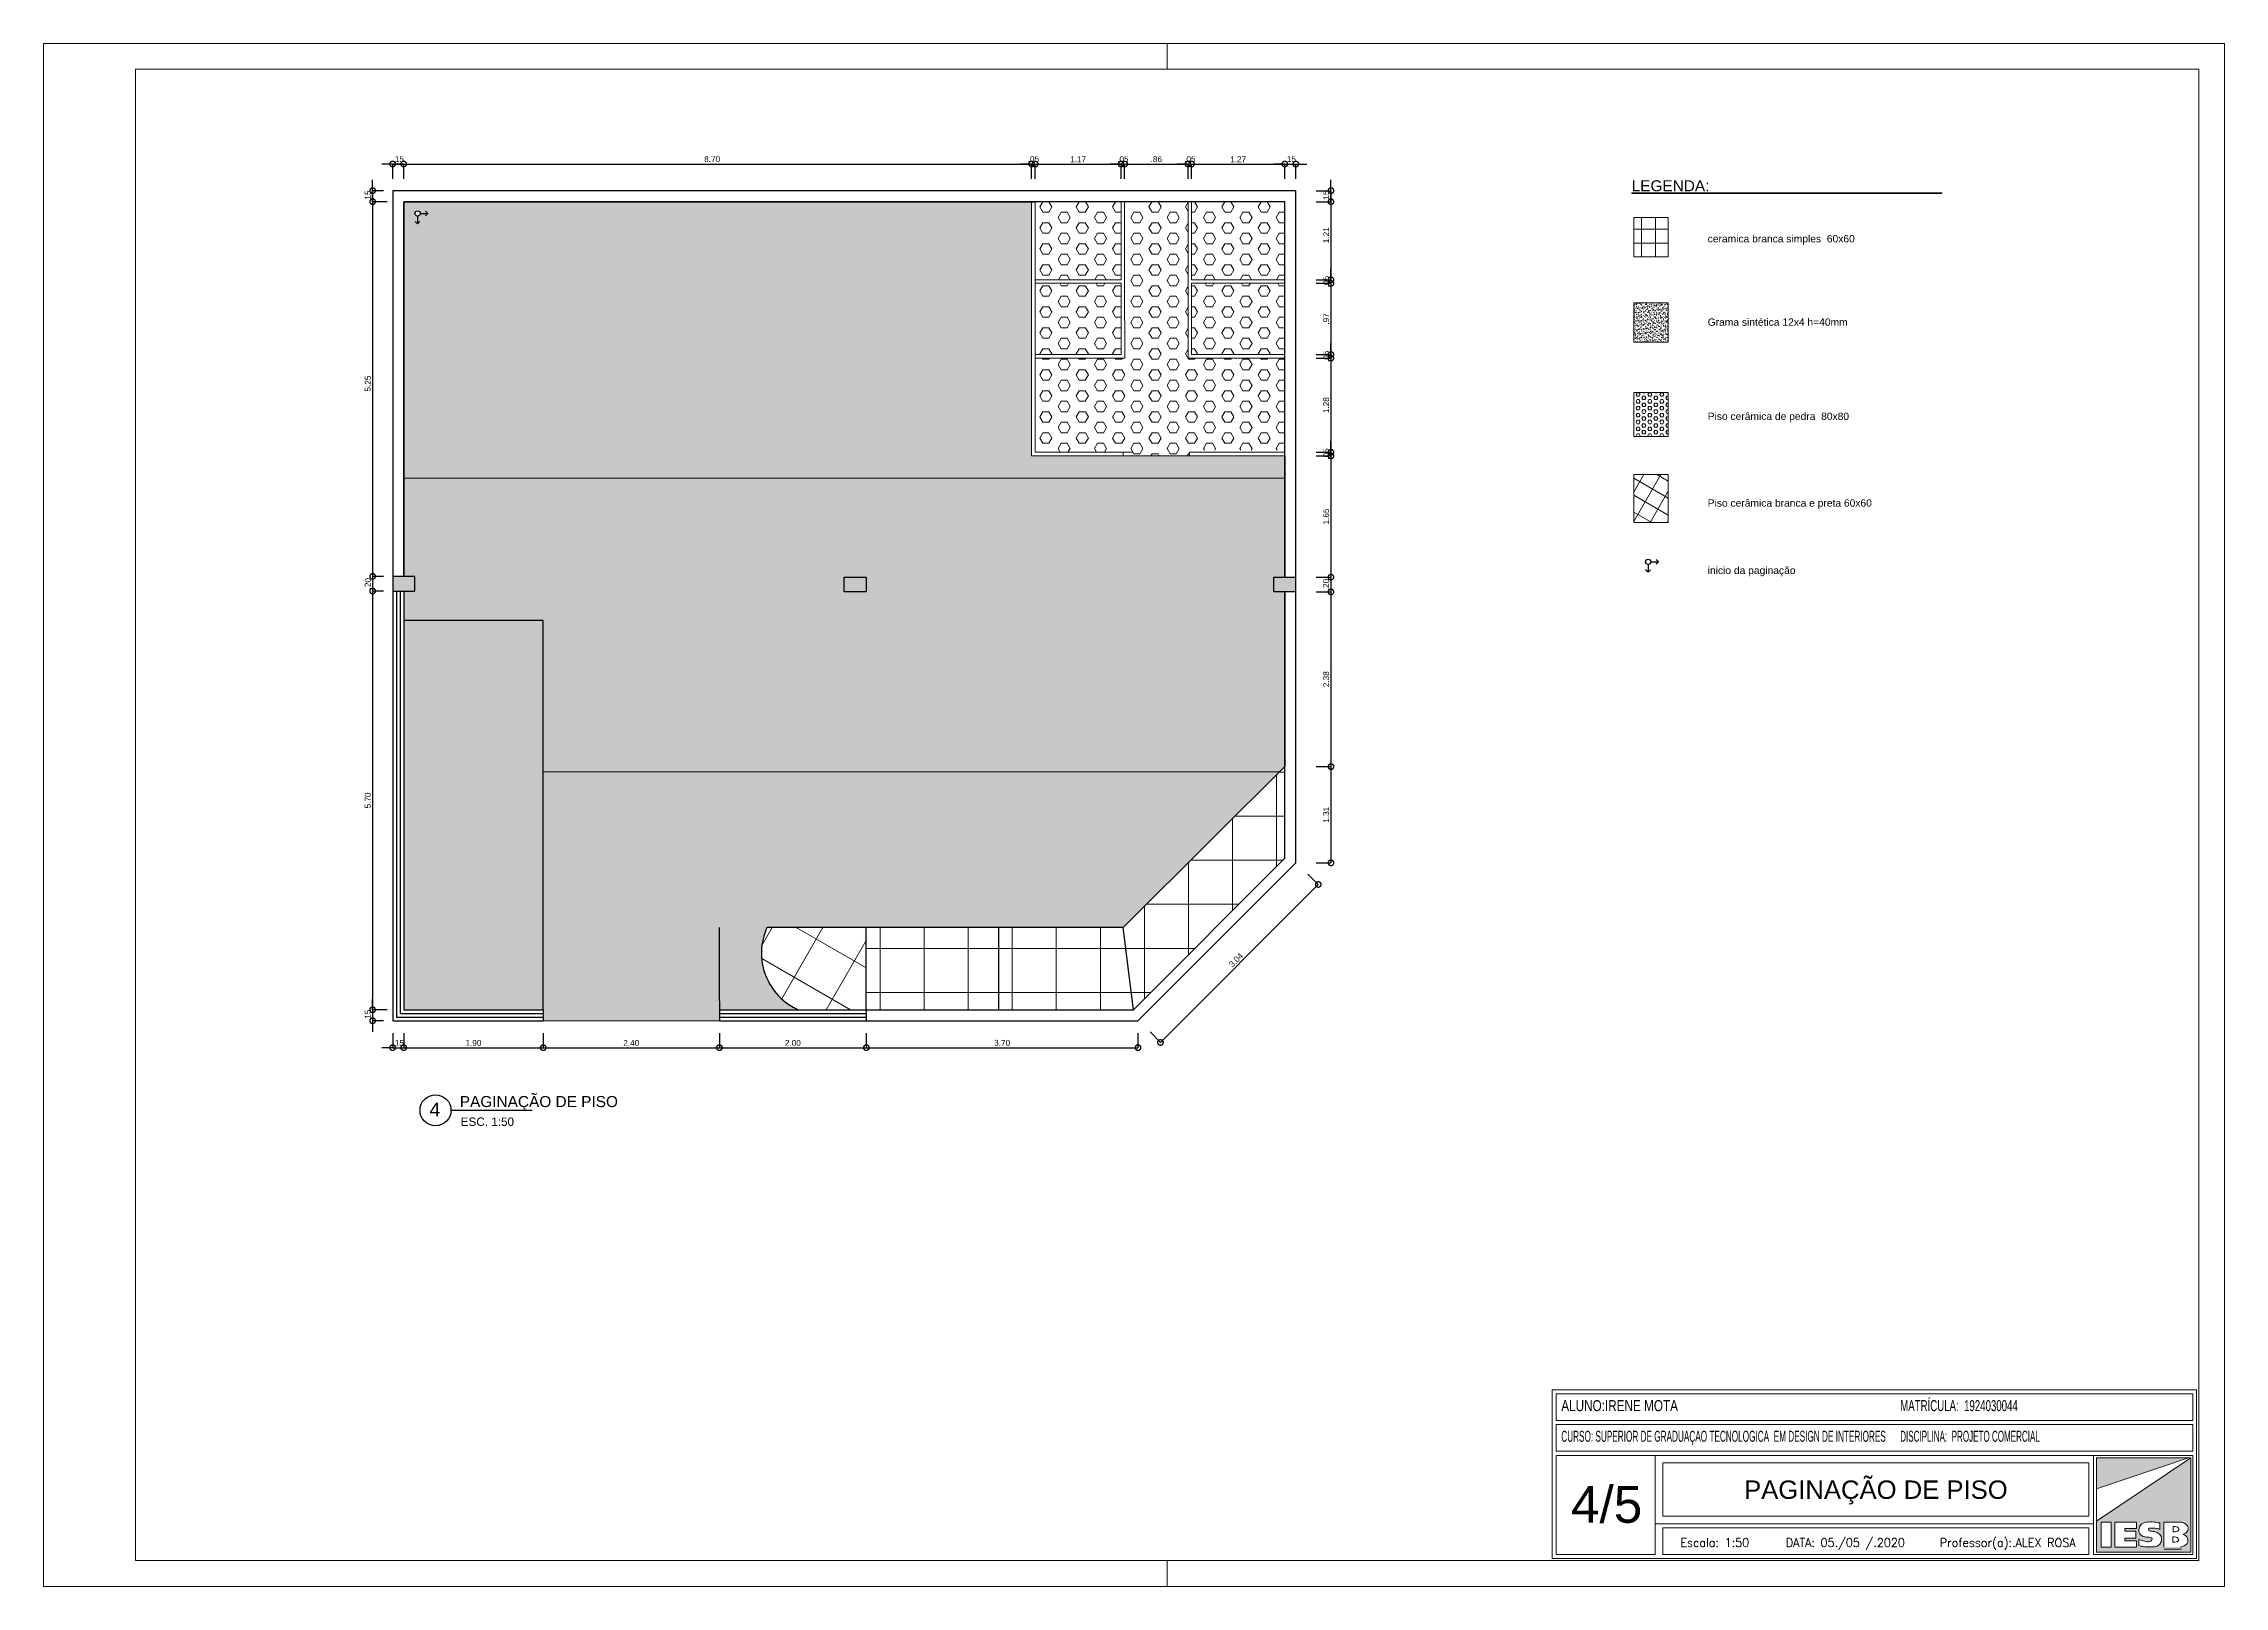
# Model space of a CAD drawing. Header units: millimetres. Extents: x 12559 to 15472, y 18493 to 18672.
# Drawn here: x 12559.31 to 12589.01, y 18517.91 to 18538.91 of the extents above; entities that cross this region are included whole.
import ezdxf
from ezdxf.enums import TextEntityAlignment as Align

# ---------------------------------------------------------------- set-up
doc = ezdxf.new("R2010")
doc.units = ezdxf.units.MM
doc.layers.get('0').update_dxf_attribs({"lineweight": 9})
for name, color, linetype in [('02', 2, 'Continuous'), ('A1', 1, 'Continuous'), ('mdf', 3, 'Continuous'), ('Parede', 5, 'Continuous')]:
    doc.layers.add(name, color=color, linetype=linetype)
doc.layers.add('gesso', color=6, linetype='Continuous', lineweight=5, plot=False)
doc.layers.add('Texto', color=6, linetype='Continuous', lineweight=30)
doc.styles.add('COPLAND', font='arial.ttf', dxfattribs={"height": 0.4})
doc.styles.add('ESC100', font='arial.ttf', dxfattribs={"height": 0.2})
doc.styles.add('ESC50', font='arial.ttf', dxfattribs={"height": 0.1})
doc.styles.add('ESC75', font='arial.ttf', dxfattribs={"height": 0.15})
doc.styles.add('R60-50', font='arial.ttf', dxfattribs={"height": 0.08})
doc.styles.add('R80-50', font='arial.ttf', dxfattribs={"height": 0.1})
doc.styles.add('ROMANS', font='romans')
doc.dimstyles.new('1-50', dxfattribs={"dimtxt": 0.08, "dimasz": 0.15, "dimexe": 0, "dimexo": 0.125, "dimgap": 0.025, "dimtad": 1, "dimzin": 4, "dimdsep": 46, "dimtxsty": 'R60-50', "dimblk": 'DOTSMALL', "dimcen": 0, "dimclrd": 10, "dimclre": 10, "dimclrt": 2, "dimaunit": 1, "dimadec": 0, "dimazin": 1, "dimtfac": 1, "dimtix": 1, "dimtmove": 2, "dimatfit": 3, "dimldrblk": 'DOTSMALL', "dimfxl": 0.2, "dimfxlon": 1, "dimtolj": 1, "dimtzin": 0, "dimarcsym": 0})
pattern_1 = [(0, (-65.90161, -23.00754), (0, 0.1429807942), [0.08255, -0.1651]), (120, (-65.90161, -23.00754), (-0.123825, -0.0714903971), [0.08255, -0.1651]), (60, (-65.81906, -23.00754), (-0.123825, 0.0714903971), [0.08255, -0.1651])]
pattern_2 = [(0, (-65.9016, -23.0075), (0, 4), [])]
pattern_3 = [(37.5, (-65.901607, -23.007543), (-0.001424027853, 0.04355777812), [0, -0.03436112, 0, -0.0384302, 0, -0.03673475]), (7.5, (-65.90161, -23.007543), (0.0400075722, 0.06379743395), [0, -0.01853692, 0, -0.03097022, 0, -0.01186815]), (327.5, (-65.929413, -23.007543), (0.07039832095, 0.000127909436), [0, -0.011303, 0, -0.0406908, 0, -0.0531241]), (317.5, (-65.92941, -23.007543), (0.06795652427, 0.01984070977), [0, -0.0056515, 0, -0.02667508, 0, -0.0305181])]

# ---------------------------------------------------------------- blocks, each defined once
blk = doc.blocks.new('SETa paginaçao')
at = {"layer": 'A1'}
for p, q in [((1907.174, 2491.676), (1907.207, 2491.709)), ((1907.316, 2491.819), (1907.349, 2491.786))]:
    blk.add_line(p, q, dxfattribs=at)
for points in [[(1907.279, 2491.676), (1907.174, 2491.676), (1907.207, 2491.644)], [(1907.316, 2491.712), (1907.316, 2491.819), (1907.284, 2491.786)]]:
    blk.add_lwpolyline(points, dxfattribs=at)
blk.add_circle((1907.315, 2491.676), 0.036, dxfattribs=at)
blk = doc.blocks.new('_DOTSMALL')
at = {"color": 0, "linetype": 'ByBlock', "const_width": 0.5}
blk.add_lwpolyline([(-0.0625, 0, 1), (0.0625, 0, 1)], format="xyb", close=True, dxfattribs=at)
blk = doc.blocks.new('*D34')
at = {"layer": 'Defpoints', "color": 0, "transparency": 16777216}
for p in [(12564.061, 18537.27), (12564.061, 18536.907), (12564.211, 18536.757)]:
    blk.add_point(p, dxfattribs=at)
at = {"layer": 'gesso', "color": 10, "lineweight": -2, "transparency": 16777216}
for p, q in [((12564.061, 18537.27), (12563.911, 18537.27)), ((12564.061, 18537.07), (12564.061, 18537.27)), ((12564.211, 18537.27), (12564.061, 18537.27)), ((12564.211, 18537.07), (12564.211, 18537.27)), ((12564.211, 18537.27), (12564.361, 18537.27))]:
    blk.add_line(p, q, dxfattribs=at)
at = {"layer": 'gesso', "color": 10, "lineweight": -2, "transparency": 16777216, "xscale": 0.15, "yscale": 0.15, "zscale": 0.15}
blk.add_blockref('_DOTSMALL', (12564.061, 18537.27), dxfattribs=at)
at = {"layer": 'gesso', "color": 10, "lineweight": -2, "transparency": 16777216, "xscale": 0.15, "yscale": 0.15, "zscale": 0.15, "rotation": 180}
blk.add_blockref('_DOTSMALL', (12564.211, 18537.27), dxfattribs=at)
at = {"layer": 'gesso', "color": 2, "transparency": 16777216, "insert": (12564.136, 18537.336), "char_height": 0.08, "attachment_point": 5, "style": 'R60-50'}
blk.add_mtext('\\A1;.15', dxfattribs=at)
blk = doc.blocks.new('*D35')
at = {"layer": 'Defpoints', "color": 0, "transparency": 16777216}
for p in [(12572.763, 18537.27), (12564.061, 18536.907), (12572.763, 18536.757)]:
    blk.add_point(p, dxfattribs=at)
at = {"layer": 'gesso', "color": 10, "lineweight": -2, "transparency": 16777216}
for p, q in [((12564.061, 18537.07), (12564.061, 18537.27)), ((12564.061, 18537.27), (12572.763, 18537.27)), ((12572.763, 18537.07), (12572.763, 18537.27))]:
    blk.add_line(p, q, dxfattribs=at)
at = {"layer": 'gesso', "color": 10, "lineweight": -2, "transparency": 16777216, "xscale": 0.15, "yscale": 0.15, "zscale": 0.15, "rotation": 180}
blk.add_blockref('_DOTSMALL', (12564.061, 18537.27), dxfattribs=at)
at = {"layer": 'gesso', "color": 10, "lineweight": -2, "transparency": 16777216, "xscale": 0.15, "yscale": 0.15, "zscale": 0.15}
blk.add_blockref('_DOTSMALL', (12572.763, 18537.27), dxfattribs=at)
at = {"layer": 'gesso', "color": 2, "transparency": 16777216, "insert": (12568.412, 18537.336), "char_height": 0.08, "attachment_point": 5, "style": 'R60-50'}
blk.add_mtext('\\A1;8.70', dxfattribs=at)
blk = doc.blocks.new('*D36')
at = {"layer": 'Defpoints', "color": 0, "transparency": 16777216}
for p in [(12572.811, 18537.27), (12572.763, 18536.757), (12572.811, 18536.757)]:
    blk.add_point(p, dxfattribs=at)
at = {"layer": 'gesso', "color": 10, "lineweight": -2, "transparency": 16777216}
for p, q in [((12572.763, 18537.27), (12572.613, 18537.27)), ((12572.763, 18537.07), (12572.763, 18537.27)), ((12572.763, 18537.27), (12572.811, 18537.27)), ((12572.811, 18537.07), (12572.811, 18537.27)), ((12572.811, 18537.27), (12572.961, 18537.27))]:
    blk.add_line(p, q, dxfattribs=at)
at = {"layer": 'gesso', "color": 10, "lineweight": -2, "transparency": 16777216, "xscale": 0.15, "yscale": 0.15, "zscale": 0.15}
blk.add_blockref('_DOTSMALL', (12572.763, 18537.27), dxfattribs=at)
at = {"layer": 'gesso', "color": 10, "lineweight": -2, "transparency": 16777216, "xscale": 0.15, "yscale": 0.15, "zscale": 0.15, "rotation": 180}
blk.add_blockref('_DOTSMALL', (12572.811, 18537.27), dxfattribs=at)
at = {"layer": 'gesso', "color": 2, "transparency": 16777216, "insert": (12572.787, 18537.336), "char_height": 0.08, "attachment_point": 5, "style": 'R60-50'}
blk.add_mtext('\\A1;.05', dxfattribs=at)
blk = doc.blocks.new('*D37')
at = {"layer": 'Defpoints', "color": 0, "transparency": 16777216}
for p in [(12573.981, 18537.27), (12572.811, 18536.757), (12573.981, 18536.757)]:
    blk.add_point(p, dxfattribs=at)
at = {"layer": 'gesso', "color": 10, "lineweight": -2, "transparency": 16777216}
for p, q in [((12572.811, 18537.07), (12572.811, 18537.27)), ((12572.811, 18537.27), (12573.981, 18537.27)), ((12573.981, 18537.07), (12573.981, 18537.27))]:
    blk.add_line(p, q, dxfattribs=at)
at = {"layer": 'gesso', "color": 10, "lineweight": -2, "transparency": 16777216, "xscale": 0.15, "yscale": 0.15, "zscale": 0.15, "rotation": 180}
blk.add_blockref('_DOTSMALL', (12572.811, 18537.27), dxfattribs=at)
at = {"layer": 'gesso', "color": 10, "lineweight": -2, "transparency": 16777216, "xscale": 0.15, "yscale": 0.15, "zscale": 0.15}
blk.add_blockref('_DOTSMALL', (12573.981, 18537.27), dxfattribs=at)
at = {"layer": 'gesso', "color": 2, "transparency": 16777216, "insert": (12573.396, 18537.335), "char_height": 0.08, "attachment_point": 5, "style": 'R60-50'}
blk.add_mtext('\\A1;1.17', dxfattribs=at)
blk = doc.blocks.new('*D38')
at = {"layer": 'Defpoints', "color": 0, "transparency": 16777216}
for p in [(12574.029, 18537.27), (12573.981, 18536.757), (12574.029, 18536.757)]:
    blk.add_point(p, dxfattribs=at)
at = {"layer": 'gesso', "color": 10, "lineweight": -2, "transparency": 16777216}
for p, q in [((12573.981, 18537.27), (12573.831, 18537.27)), ((12573.981, 18537.07), (12573.981, 18537.27)), ((12573.981, 18537.27), (12574.029, 18537.27)), ((12574.029, 18537.07), (12574.029, 18537.27)), ((12574.029, 18537.27), (12574.179, 18537.27))]:
    blk.add_line(p, q, dxfattribs=at)
at = {"layer": 'gesso', "color": 10, "lineweight": -2, "transparency": 16777216, "xscale": 0.15, "yscale": 0.15, "zscale": 0.15}
blk.add_blockref('_DOTSMALL', (12573.981, 18537.27), dxfattribs=at)
at = {"layer": 'gesso', "color": 10, "lineweight": -2, "transparency": 16777216, "xscale": 0.15, "yscale": 0.15, "zscale": 0.15, "rotation": 180}
blk.add_blockref('_DOTSMALL', (12574.029, 18537.27), dxfattribs=at)
at = {"layer": 'gesso', "color": 2, "transparency": 16777216, "insert": (12574.005, 18537.336), "char_height": 0.08, "attachment_point": 5, "style": 'R60-50'}
blk.add_mtext('\\A1;.05', dxfattribs=at)
blk = doc.blocks.new('*D39')
at = {"layer": 'Defpoints', "color": 0, "transparency": 16777216}
for p in [(12574.893, 18537.27), (12574.029, 18536.757), (12574.893, 18536.757)]:
    blk.add_point(p, dxfattribs=at)
at = {"layer": 'gesso', "color": 10, "lineweight": -2, "transparency": 16777216}
for p, q in [((12574.029, 18537.07), (12574.029, 18537.27)), ((12574.029, 18537.27), (12574.893, 18537.27)), ((12574.893, 18537.07), (12574.893, 18537.27))]:
    blk.add_line(p, q, dxfattribs=at)
at = {"layer": 'gesso', "color": 10, "lineweight": -2, "transparency": 16777216, "xscale": 0.15, "yscale": 0.15, "zscale": 0.15, "rotation": 180}
blk.add_blockref('_DOTSMALL', (12574.029, 18537.27), dxfattribs=at)
at = {"layer": 'gesso', "color": 10, "lineweight": -2, "transparency": 16777216, "xscale": 0.15, "yscale": 0.15, "zscale": 0.15}
blk.add_blockref('_DOTSMALL', (12574.893, 18537.27), dxfattribs=at)
at = {"layer": 'gesso', "color": 2, "transparency": 16777216, "insert": (12574.461, 18537.336), "char_height": 0.08, "attachment_point": 5, "style": 'R60-50'}
blk.add_mtext('\\A1;.86', dxfattribs=at)
blk = doc.blocks.new('*D40')
at = {"layer": 'Defpoints', "color": 0, "transparency": 16777216}
for p in [(12574.941, 18537.27), (12574.893, 18536.757), (12574.941, 18536.757)]:
    blk.add_point(p, dxfattribs=at)
at = {"layer": 'gesso', "color": 10, "lineweight": -2, "transparency": 16777216}
for p, q in [((12574.893, 18537.27), (12574.743, 18537.27)), ((12574.893, 18537.07), (12574.893, 18537.27)), ((12574.893, 18537.27), (12574.941, 18537.27)), ((12574.941, 18537.07), (12574.941, 18537.27)), ((12574.941, 18537.27), (12575.091, 18537.27))]:
    blk.add_line(p, q, dxfattribs=at)
at = {"layer": 'gesso', "color": 10, "lineweight": -2, "transparency": 16777216, "xscale": 0.15, "yscale": 0.15, "zscale": 0.15}
blk.add_blockref('_DOTSMALL', (12574.893, 18537.27), dxfattribs=at)
at = {"layer": 'gesso', "color": 10, "lineweight": -2, "transparency": 16777216, "xscale": 0.15, "yscale": 0.15, "zscale": 0.15, "rotation": 180}
blk.add_blockref('_DOTSMALL', (12574.941, 18537.27), dxfattribs=at)
at = {"layer": 'gesso', "color": 2, "transparency": 16777216, "insert": (12574.917, 18537.336), "char_height": 0.08, "attachment_point": 5, "style": 'R60-50'}
blk.add_mtext('\\A1;.05', dxfattribs=at)
blk = doc.blocks.new('*D41')
at = {"layer": 'Defpoints', "color": 0, "transparency": 16777216}
for p in [(12576.211, 18537.27), (12574.941, 18536.757), (12576.211, 18536.757)]:
    blk.add_point(p, dxfattribs=at)
at = {"layer": 'gesso', "color": 10, "lineweight": -2, "transparency": 16777216}
for p, q in [((12574.941, 18537.07), (12574.941, 18537.27)), ((12574.941, 18537.27), (12576.211, 18537.27)), ((12576.211, 18537.07), (12576.211, 18537.27))]:
    blk.add_line(p, q, dxfattribs=at)
at = {"layer": 'gesso', "color": 10, "lineweight": -2, "transparency": 16777216, "xscale": 0.15, "yscale": 0.15, "zscale": 0.15, "rotation": 180}
blk.add_blockref('_DOTSMALL', (12574.941, 18537.27), dxfattribs=at)
at = {"layer": 'gesso', "color": 10, "lineweight": -2, "transparency": 16777216, "xscale": 0.15, "yscale": 0.15, "zscale": 0.15}
blk.add_blockref('_DOTSMALL', (12576.211, 18537.27), dxfattribs=at)
at = {"layer": 'gesso', "color": 2, "transparency": 16777216, "insert": (12575.576, 18537.335), "char_height": 0.08, "attachment_point": 5, "style": 'R60-50'}
blk.add_mtext('\\A1;1.27', dxfattribs=at)
blk = doc.blocks.new('*D42')
at = {"layer": 'Defpoints', "color": 0, "transparency": 16777216}
for p in [(12576.361, 18537.27), (12576.211, 18536.757), (12576.361, 18536.907)]:
    blk.add_point(p, dxfattribs=at)
at = {"layer": 'gesso', "color": 10, "lineweight": -2, "transparency": 16777216}
for p, q in [((12576.211, 18537.27), (12576.061, 18537.27)), ((12576.211, 18537.07), (12576.211, 18537.27)), ((12576.211, 18537.27), (12576.361, 18537.27)), ((12576.361, 18537.07), (12576.361, 18537.27)), ((12576.361, 18537.27), (12576.511, 18537.27))]:
    blk.add_line(p, q, dxfattribs=at)
at = {"layer": 'gesso', "color": 10, "lineweight": -2, "transparency": 16777216, "xscale": 0.15, "yscale": 0.15, "zscale": 0.15}
blk.add_blockref('_DOTSMALL', (12576.211, 18537.27), dxfattribs=at)
at = {"layer": 'gesso', "color": 10, "lineweight": -2, "transparency": 16777216, "xscale": 0.15, "yscale": 0.15, "zscale": 0.15, "rotation": 180}
blk.add_blockref('_DOTSMALL', (12576.361, 18537.27), dxfattribs=at)
at = {"layer": 'gesso', "color": 2, "transparency": 16777216, "insert": (12576.286, 18537.336), "char_height": 0.08, "attachment_point": 5, "style": 'R60-50'}
blk.add_mtext('\\A1;.15', dxfattribs=at)
blk = doc.blocks.new('*D43')
at = {"layer": 'Defpoints', "color": 0, "transparency": 16777216}
for p in [(12576.211, 18536.757), (12576.361, 18536.907), (12576.839, 18536.907)]:
    blk.add_point(p, dxfattribs=at)
at = {"layer": 'gesso', "color": 10, "lineweight": -2, "transparency": 16777216}
for p, q in [((12576.839, 18536.907), (12576.839, 18537.057)), ((12576.639, 18536.907), (12576.839, 18536.907)), ((12576.639, 18536.757), (12576.839, 18536.757)), ((12576.839, 18536.757), (12576.839, 18536.907)), ((12576.839, 18536.757), (12576.839, 18536.607))]:
    blk.add_line(p, q, dxfattribs=at)
at = {"layer": 'gesso', "color": 10, "lineweight": -2, "transparency": 16777216, "xscale": 0.15, "yscale": 0.15, "zscale": 0.15}
for p, rotation in [((12576.839, 18536.907), 270), ((12576.839, 18536.757), 90)]:
    blk.add_blockref('_DOTSMALL', p, dxfattribs=dict(at, rotation=rotation))
at = {"layer": 'gesso', "color": 2, "transparency": 16777216, "insert": (12576.774, 18536.832), "char_height": 0.08, "attachment_point": 5, "rotation": 90, "style": 'R60-50'}
blk.add_mtext('\\A1;.15', dxfattribs=at)
blk = doc.blocks.new('*D44')
at = {"layer": 'Defpoints', "color": 0, "transparency": 16777216}
for p in [(12576.361, 18536.907), (12576.211, 18535.694), (12576.839, 18535.694)]:
    blk.add_point(p, dxfattribs=at)
at = {"layer": 'gesso', "color": 10, "lineweight": -2, "transparency": 16777216}
for p, q in [((12576.639, 18536.907), (12576.839, 18536.907)), ((12576.839, 18536.907), (12576.839, 18535.694)), ((12576.639, 18535.694), (12576.839, 18535.694))]:
    blk.add_line(p, q, dxfattribs=at)
at = {"layer": 'gesso', "color": 10, "lineweight": -2, "transparency": 16777216, "xscale": 0.15, "yscale": 0.15, "zscale": 0.15}
for p, rotation in [((12576.839, 18536.907), 90), ((12576.839, 18535.694), 270)]:
    blk.add_blockref('_DOTSMALL', p, dxfattribs=dict(at, rotation=rotation))
at = {"layer": 'gesso', "color": 2, "transparency": 16777216, "insert": (12576.774, 18536.3), "char_height": 0.08, "attachment_point": 5, "rotation": 90, "style": 'R60-50'}
blk.add_mtext('\\A1;1.21', dxfattribs=at)
blk = doc.blocks.new('*D45')
at = {"layer": 'Defpoints', "color": 0, "transparency": 16777216}
for p in [(12576.211, 18535.694), (12576.211, 18535.646), (12576.839, 18535.646)]:
    blk.add_point(p, dxfattribs=at)
at = {"layer": 'gesso', "color": 10, "lineweight": -2, "transparency": 16777216}
for p, q in [((12576.839, 18535.694), (12576.839, 18535.844)), ((12576.639, 18535.694), (12576.839, 18535.694)), ((12576.639, 18535.646), (12576.839, 18535.646)), ((12576.839, 18535.694), (12576.839, 18535.646)), ((12576.839, 18535.646), (12576.839, 18535.496))]:
    blk.add_line(p, q, dxfattribs=at)
at = {"layer": 'gesso', "color": 10, "lineweight": -2, "transparency": 16777216, "xscale": 0.15, "yscale": 0.15, "zscale": 0.15}
for p, rotation in [((12576.839, 18535.694), 270), ((12576.839, 18535.646), 90)]:
    blk.add_blockref('_DOTSMALL', p, dxfattribs=dict(at, rotation=rotation))
at = {"layer": 'gesso', "color": 2, "transparency": 16777216, "insert": (12576.774, 18535.67), "char_height": 0.08, "attachment_point": 5, "rotation": 90, "style": 'R60-50'}
blk.add_mtext('\\A1;.05', dxfattribs=at)
blk = doc.blocks.new('*D46')
at = {"layer": 'Defpoints', "color": 0, "transparency": 16777216}
for p in [(12576.211, 18535.646), (12576.211, 18534.676), (12576.839, 18534.676)]:
    blk.add_point(p, dxfattribs=at)
at = {"layer": 'gesso', "color": 10, "lineweight": -2, "transparency": 16777216}
for p, q in [((12576.639, 18535.646), (12576.839, 18535.646)), ((12576.839, 18535.646), (12576.839, 18534.676)), ((12576.639, 18534.676), (12576.839, 18534.676))]:
    blk.add_line(p, q, dxfattribs=at)
at = {"layer": 'gesso', "color": 10, "lineweight": -2, "transparency": 16777216, "xscale": 0.15, "yscale": 0.15, "zscale": 0.15}
for p, rotation in [((12576.839, 18535.646), 90), ((12576.839, 18534.676), 270)]:
    blk.add_blockref('_DOTSMALL', p, dxfattribs=dict(at, rotation=rotation))
at = {"layer": 'gesso', "color": 2, "transparency": 16777216, "insert": (12576.774, 18535.161), "char_height": 0.08, "attachment_point": 5, "rotation": 90, "style": 'R60-50'}
blk.add_mtext('\\A1;.97', dxfattribs=at)
blk = doc.blocks.new('*D47')
at = {"layer": 'Defpoints', "color": 0, "transparency": 16777216}
for p in [(12576.211, 18534.676), (12576.211, 18534.628), (12576.839, 18534.628)]:
    blk.add_point(p, dxfattribs=at)
at = {"layer": 'gesso', "color": 10, "lineweight": -2, "transparency": 16777216}
for p, q in [((12576.639, 18534.676), (12576.839, 18534.676)), ((12576.639, 18534.628), (12576.839, 18534.628)), ((12576.839, 18534.676), (12576.839, 18534.826)), ((12576.839, 18534.676), (12576.839, 18534.628)), ((12576.839, 18534.628), (12576.839, 18534.478))]:
    blk.add_line(p, q, dxfattribs=at)
at = {"layer": 'gesso', "color": 10, "lineweight": -2, "transparency": 16777216, "xscale": 0.15, "yscale": 0.15, "zscale": 0.15}
for p, rotation in [((12576.839, 18534.676), 270), ((12576.839, 18534.628), 90)]:
    blk.add_blockref('_DOTSMALL', p, dxfattribs=dict(at, rotation=rotation))
at = {"layer": 'gesso', "color": 2, "transparency": 16777216, "insert": (12576.774, 18534.652), "char_height": 0.08, "attachment_point": 5, "rotation": 90, "style": 'R60-50'}
blk.add_mtext('\\A1;.05', dxfattribs=at)
blk = doc.blocks.new('*D48')
at = {"layer": 'Defpoints', "color": 0, "transparency": 16777216}
for p in [(12576.211, 18534.628), (12576.211, 18533.346), (12576.839, 18533.346)]:
    blk.add_point(p, dxfattribs=at)
at = {"layer": 'gesso', "color": 10, "lineweight": -2, "transparency": 16777216}
for p, q in [((12576.639, 18534.628), (12576.839, 18534.628)), ((12576.839, 18534.628), (12576.839, 18533.346)), ((12576.639, 18533.346), (12576.839, 18533.346))]:
    blk.add_line(p, q, dxfattribs=at)
at = {"layer": 'gesso', "color": 10, "lineweight": -2, "transparency": 16777216, "xscale": 0.15, "yscale": 0.15, "zscale": 0.15}
for p, rotation in [((12576.839, 18534.628), 90), ((12576.839, 18533.346), 270)]:
    blk.add_blockref('_DOTSMALL', p, dxfattribs=dict(at, rotation=rotation))
at = {"layer": 'gesso', "color": 2, "transparency": 16777216, "insert": (12576.774, 18533.987), "char_height": 0.08, "attachment_point": 5, "rotation": 90, "style": 'R60-50'}
blk.add_mtext('\\A1;1.28', dxfattribs=at)
blk = doc.blocks.new('*D49')
at = {"layer": 'Defpoints', "color": 0, "transparency": 16777216}
for p in [(12576.211, 18533.346), (12576.211, 18533.298), (12576.839, 18533.298)]:
    blk.add_point(p, dxfattribs=at)
at = {"layer": 'gesso', "color": 10, "lineweight": -2, "transparency": 16777216}
for p, q in [((12576.839, 18533.346), (12576.839, 18533.496)), ((12576.639, 18533.346), (12576.839, 18533.346)), ((12576.639, 18533.298), (12576.839, 18533.298)), ((12576.839, 18533.346), (12576.839, 18533.298)), ((12576.839, 18533.298), (12576.839, 18533.148))]:
    blk.add_line(p, q, dxfattribs=at)
at = {"layer": 'gesso', "color": 10, "lineweight": -2, "transparency": 16777216, "xscale": 0.15, "yscale": 0.15, "zscale": 0.15}
for p, rotation in [((12576.839, 18533.346), 270), ((12576.839, 18533.298), 90)]:
    blk.add_blockref('_DOTSMALL', p, dxfattribs=dict(at, rotation=rotation))
at = {"layer": 'gesso', "color": 2, "transparency": 16777216, "insert": (12576.774, 18533.322), "char_height": 0.08, "attachment_point": 5, "rotation": 90, "style": 'R60-50'}
blk.add_mtext('\\A1;.05', dxfattribs=at)
blk = doc.blocks.new('*D50')
at = {"layer": 'Defpoints', "color": 0, "transparency": 16777216}
for p in [(12576.211, 18533.298), (12576.361, 18531.646), (12576.839, 18531.646)]:
    blk.add_point(p, dxfattribs=at)
at = {"layer": 'gesso', "color": 10, "lineweight": -2, "transparency": 16777216}
for p, q in [((12576.639, 18533.298), (12576.839, 18533.298)), ((12576.839, 18533.298), (12576.839, 18531.646)), ((12576.639, 18531.646), (12576.839, 18531.646))]:
    blk.add_line(p, q, dxfattribs=at)
at = {"layer": 'gesso', "color": 10, "lineweight": -2, "transparency": 16777216, "xscale": 0.15, "yscale": 0.15, "zscale": 0.15}
for p, rotation in [((12576.839, 18533.298), 90), ((12576.839, 18531.646), 270)]:
    blk.add_blockref('_DOTSMALL', p, dxfattribs=dict(at, rotation=rotation))
at = {"layer": 'gesso', "color": 2, "transparency": 16777216, "insert": (12576.774, 18532.472), "char_height": 0.08, "attachment_point": 5, "rotation": 90, "style": 'R60-50'}
blk.add_mtext('\\A1;1.65', dxfattribs=at)
blk = doc.blocks.new('*D51')
at = {"layer": 'Defpoints', "color": 0, "transparency": 16777216}
for p in [(12576.361, 18531.646), (12576.361, 18531.446), (12576.839, 18531.446)]:
    blk.add_point(p, dxfattribs=at)
at = {"layer": 'gesso', "color": 10, "lineweight": -2, "transparency": 16777216}
for p, q in [((12576.639, 18531.646), (12576.839, 18531.646)), ((12576.839, 18531.646), (12576.839, 18531.446)), ((12576.639, 18531.446), (12576.839, 18531.446))]:
    blk.add_line(p, q, dxfattribs=at)
at = {"layer": 'gesso', "color": 10, "lineweight": -2, "transparency": 16777216, "xscale": 0.15, "yscale": 0.15, "zscale": 0.15}
for p, rotation in [((12576.839, 18531.646), 90), ((12576.839, 18531.446), 270)]:
    blk.add_blockref('_DOTSMALL', p, dxfattribs=dict(at, rotation=rotation))
at = {"layer": 'gesso', "color": 2, "transparency": 16777216, "insert": (12576.774, 18531.546), "char_height": 0.08, "attachment_point": 5, "rotation": 90, "style": 'R60-50'}
blk.add_mtext('\\A1;.20', dxfattribs=at)
blk = doc.blocks.new('*D52')
at = {"layer": 'Defpoints', "color": 0, "transparency": 16777216}
for p in [(12576.361, 18531.446), (12576.211, 18529.067), (12576.839, 18529.067)]:
    blk.add_point(p, dxfattribs=at)
at = {"layer": 'gesso', "color": 10, "lineweight": -2, "transparency": 16777216}
for p, q in [((12576.639, 18531.446), (12576.839, 18531.446)), ((12576.839, 18531.446), (12576.839, 18529.067)), ((12576.639, 18529.067), (12576.839, 18529.067))]:
    blk.add_line(p, q, dxfattribs=at)
at = {"layer": 'gesso', "color": 10, "lineweight": -2, "transparency": 16777216, "xscale": 0.15, "yscale": 0.15, "zscale": 0.15}
for p, rotation in [((12576.839, 18531.446), 90), ((12576.839, 18529.067), 270)]:
    blk.add_blockref('_DOTSMALL', p, dxfattribs=dict(at, rotation=rotation))
at = {"layer": 'gesso', "color": 2, "transparency": 16777216, "insert": (12576.774, 18530.257), "char_height": 0.08, "attachment_point": 5, "rotation": 90, "style": 'R60-50'}
blk.add_mtext('\\A1;2.38', dxfattribs=at)
blk = doc.blocks.new('*D53')
at = {"layer": 'Defpoints', "color": 0, "transparency": 16777216}
for p in [(12576.211, 18529.067), (12576.361, 18527.757), (12576.839, 18527.757)]:
    blk.add_point(p, dxfattribs=at)
at = {"layer": 'gesso', "color": 10, "lineweight": -2, "transparency": 16777216}
for p, q in [((12576.639, 18529.067), (12576.839, 18529.067)), ((12576.839, 18529.067), (12576.839, 18527.757)), ((12576.639, 18527.757), (12576.839, 18527.757))]:
    blk.add_line(p, q, dxfattribs=at)
at = {"layer": 'gesso', "color": 10, "lineweight": -2, "transparency": 16777216, "xscale": 0.15, "yscale": 0.15, "zscale": 0.15}
for p, rotation in [((12576.839, 18529.067), 90), ((12576.839, 18527.757), 270)]:
    blk.add_blockref('_DOTSMALL', p, dxfattribs=dict(at, rotation=rotation))
at = {"layer": 'gesso', "color": 2, "transparency": 16777216, "insert": (12576.774, 18528.412), "char_height": 0.08, "attachment_point": 5, "rotation": 90, "style": 'R60-50'}
blk.add_mtext('\\A1;1.31', dxfattribs=at)
blk = doc.blocks.new('*D54')
at = {"layer": 'Defpoints', "color": 0, "transparency": 16777216}
for p in [(12576.226, 18527.905), (12576.667, 18527.463), (12574.076, 18525.755)]:
    blk.add_point(p, dxfattribs=at)
at = {"layer": 'gesso', "color": 10, "lineweight": -2, "transparency": 16777216}
for p, q in [((12574.517, 18525.313), (12576.667, 18527.463)), ((12576.526, 18527.605), (12576.667, 18527.463)), ((12574.376, 18525.455), (12574.517, 18525.313))]:
    blk.add_line(p, q, dxfattribs=at)
at = {"layer": 'gesso', "color": 10, "lineweight": -2, "transparency": 16777216, "xscale": 0.15, "yscale": 0.15, "zscale": 0.15}
for p, rotation in [((12576.667, 18527.463), 44.99999999997576), ((12574.517, 18525.313), 224.9999999999758)]:
    blk.add_blockref('_DOTSMALL', p, dxfattribs=dict(at, rotation=rotation))
at = {"layer": 'gesso', "color": 2, "transparency": 16777216, "insert": (12575.546, 18526.435), "char_height": 0.08, "attachment_point": 5, "rotation": 45, "style": 'R60-50'}
blk.add_mtext('\\A1;3.04', dxfattribs=at)
blk = doc.blocks.new('*D55')
at = {"layer": 'Defpoints', "color": 0, "transparency": 16777216}
for p in [(12564.211, 18525.757), (12564.061, 18525.607), (12564.211, 18525.241)]:
    blk.add_point(p, dxfattribs=at)
at = {"layer": 'gesso', "color": 10, "lineweight": -2, "transparency": 16777216}
for p, q in [((12564.061, 18525.441), (12564.061, 18525.241)), ((12564.211, 18525.441), (12564.211, 18525.241)), ((12564.061, 18525.241), (12563.911, 18525.241)), ((12564.061, 18525.241), (12564.211, 18525.241)), ((12564.211, 18525.241), (12564.361, 18525.241))]:
    blk.add_line(p, q, dxfattribs=at)
at = {"layer": 'gesso', "color": 10, "lineweight": -2, "transparency": 16777216, "xscale": 0.15, "yscale": 0.15, "zscale": 0.15}
blk.add_blockref('_DOTSMALL', (12564.061, 18525.241), dxfattribs=at)
at = {"layer": 'gesso', "color": 10, "lineweight": -2, "transparency": 16777216, "xscale": 0.15, "yscale": 0.15, "zscale": 0.15, "rotation": 180}
blk.add_blockref('_DOTSMALL', (12564.211, 18525.241), dxfattribs=at)
at = {"layer": 'gesso', "color": 2, "transparency": 16777216, "insert": (12564.136, 18525.306), "char_height": 0.08, "attachment_point": 5, "style": 'R60-50'}
blk.add_mtext('\\A1;.15', dxfattribs=at)
blk = doc.blocks.new('*D56')
at = {"layer": 'Defpoints', "color": 0, "transparency": 16777216}
for p in [(12564.211, 18525.757), (12566.111, 18525.607), (12566.111, 18525.241)]:
    blk.add_point(p, dxfattribs=at)
at = {"layer": 'gesso', "color": 10, "lineweight": -2, "transparency": 16777216}
for p, q in [((12564.211, 18525.441), (12564.211, 18525.241)), ((12566.111, 18525.441), (12566.111, 18525.241)), ((12564.211, 18525.241), (12566.111, 18525.241))]:
    blk.add_line(p, q, dxfattribs=at)
at = {"layer": 'gesso', "color": 10, "lineweight": -2, "transparency": 16777216, "xscale": 0.15, "yscale": 0.15, "zscale": 0.15, "rotation": 180}
blk.add_blockref('_DOTSMALL', (12564.211, 18525.241), dxfattribs=at)
at = {"layer": 'gesso', "color": 10, "lineweight": -2, "transparency": 16777216, "xscale": 0.15, "yscale": 0.15, "zscale": 0.15}
blk.add_blockref('_DOTSMALL', (12566.111, 18525.241), dxfattribs=at)
at = {"layer": 'gesso', "color": 2, "transparency": 16777216, "insert": (12565.161, 18525.306), "char_height": 0.08, "attachment_point": 5, "style": 'R60-50'}
blk.add_mtext('\\A1;1.90', dxfattribs=at)
blk = doc.blocks.new('*D57')
at = {"layer": 'Defpoints', "color": 0, "transparency": 16777216}
for p in [(12566.111, 18525.607), (12568.511, 18525.607), (12568.511, 18525.241)]:
    blk.add_point(p, dxfattribs=at)
at = {"layer": 'gesso', "color": 10, "lineweight": -2, "transparency": 16777216}
for p, q in [((12566.111, 18525.441), (12566.111, 18525.241)), ((12568.511, 18525.441), (12568.511, 18525.241)), ((12566.111, 18525.241), (12568.511, 18525.241))]:
    blk.add_line(p, q, dxfattribs=at)
at = {"layer": 'gesso', "color": 10, "lineweight": -2, "transparency": 16777216, "xscale": 0.15, "yscale": 0.15, "zscale": 0.15, "rotation": 180}
blk.add_blockref('_DOTSMALL', (12566.111, 18525.241), dxfattribs=at)
at = {"layer": 'gesso', "color": 10, "lineweight": -2, "transparency": 16777216, "xscale": 0.15, "yscale": 0.15, "zscale": 0.15}
blk.add_blockref('_DOTSMALL', (12568.511, 18525.241), dxfattribs=at)
at = {"layer": 'gesso', "color": 2, "transparency": 16777216, "insert": (12567.311, 18525.306), "char_height": 0.08, "attachment_point": 5, "style": 'R60-50'}
blk.add_mtext('\\A1;2.40', dxfattribs=at)
blk = doc.blocks.new('*D58')
at = {"layer": 'Defpoints', "color": 0, "transparency": 16777216}
for p in [(12568.511, 18525.607), (12570.511, 18525.607), (12570.511, 18525.241)]:
    blk.add_point(p, dxfattribs=at)
at = {"layer": 'gesso', "color": 10, "lineweight": -2, "transparency": 16777216}
for p, q in [((12568.511, 18525.441), (12568.511, 18525.241)), ((12570.511, 18525.441), (12570.511, 18525.241)), ((12568.511, 18525.241), (12570.511, 18525.241))]:
    blk.add_line(p, q, dxfattribs=at)
at = {"layer": 'gesso', "color": 10, "lineweight": -2, "transparency": 16777216, "xscale": 0.15, "yscale": 0.15, "zscale": 0.15, "rotation": 180}
blk.add_blockref('_DOTSMALL', (12568.511, 18525.241), dxfattribs=at)
at = {"layer": 'gesso', "color": 10, "lineweight": -2, "transparency": 16777216, "xscale": 0.15, "yscale": 0.15, "zscale": 0.15}
blk.add_blockref('_DOTSMALL', (12570.511, 18525.241), dxfattribs=at)
at = {"layer": 'gesso', "color": 2, "transparency": 16777216, "insert": (12569.511, 18525.306), "char_height": 0.08, "attachment_point": 5, "style": 'R60-50'}
blk.add_mtext('\\A1;2.00', dxfattribs=at)
blk = doc.blocks.new('*D59')
at = {"layer": 'Defpoints', "color": 0, "transparency": 16777216}
for p in [(12570.511, 18525.607), (12574.211, 18525.607), (12574.211, 18525.241)]:
    blk.add_point(p, dxfattribs=at)
at = {"layer": 'gesso', "color": 10, "lineweight": -2, "transparency": 16777216}
for p, q in [((12570.511, 18525.441), (12570.511, 18525.241)), ((12574.211, 18525.441), (12574.211, 18525.241)), ((12570.511, 18525.241), (12574.211, 18525.241))]:
    blk.add_line(p, q, dxfattribs=at)
at = {"layer": 'gesso', "color": 10, "lineweight": -2, "transparency": 16777216, "xscale": 0.15, "yscale": 0.15, "zscale": 0.15, "rotation": 180}
blk.add_blockref('_DOTSMALL', (12570.511, 18525.241), dxfattribs=at)
at = {"layer": 'gesso', "color": 10, "lineweight": -2, "transparency": 16777216, "xscale": 0.15, "yscale": 0.15, "zscale": 0.15}
blk.add_blockref('_DOTSMALL', (12574.211, 18525.241), dxfattribs=at)
at = {"layer": 'gesso', "color": 2, "transparency": 16777216, "insert": (12572.361, 18525.307), "char_height": 0.08, "attachment_point": 5, "style": 'R60-50'}
blk.add_mtext('\\A1;3.70', dxfattribs=at)
blk = doc.blocks.new('*D60')
at = {"layer": 'Defpoints', "color": 0, "transparency": 16777216}
for p in [(12563.788, 18536.907), (12564.061, 18536.907), (12564.211, 18536.757)]:
    blk.add_point(p, dxfattribs=at)
at = {"layer": 'gesso', "color": 10, "lineweight": -2, "transparency": 16777216}
for p, q in [((12563.788, 18536.907), (12563.788, 18537.057)), ((12563.936, 18536.907), (12563.788, 18536.907)), ((12563.788, 18536.757), (12563.788, 18536.907)), ((12563.988, 18536.757), (12563.788, 18536.757)), ((12563.788, 18536.757), (12563.788, 18536.607))]:
    blk.add_line(p, q, dxfattribs=at)
at = {"layer": 'gesso', "color": 10, "lineweight": -2, "transparency": 16777216, "xscale": 0.15, "yscale": 0.15, "zscale": 0.15}
for p, rotation in [((12563.788, 18536.907), 270), ((12563.788, 18536.757), 90)]:
    blk.add_blockref('_DOTSMALL', p, dxfattribs=dict(at, rotation=rotation))
at = {"layer": 'gesso', "color": 2, "transparency": 16777216, "insert": (12563.722, 18536.832), "char_height": 0.08, "attachment_point": 5, "rotation": 90, "style": 'R60-50'}
blk.add_mtext('\\A1;.15', dxfattribs=at)
blk = doc.blocks.new('*D61')
at = {"layer": 'Defpoints', "color": 0, "transparency": 16777216}
for p in [(12564.061, 18536.907), (12563.788, 18531.657), (12564.061, 18531.657)]:
    blk.add_point(p, dxfattribs=at)
at = {"layer": 'gesso', "color": 10, "lineweight": -2, "transparency": 16777216}
for p, q in [((12563.936, 18536.907), (12563.788, 18536.907)), ((12563.788, 18536.907), (12563.788, 18531.657)), ((12563.936, 18531.657), (12563.788, 18531.657))]:
    blk.add_line(p, q, dxfattribs=at)
at = {"layer": 'gesso', "color": 10, "lineweight": -2, "transparency": 16777216, "xscale": 0.15, "yscale": 0.15, "zscale": 0.15}
for p, rotation in [((12563.788, 18536.907), 90), ((12563.788, 18531.657), 270)]:
    blk.add_blockref('_DOTSMALL', p, dxfattribs=dict(at, rotation=rotation))
at = {"layer": 'gesso', "color": 2, "transparency": 16777216, "insert": (12563.722, 18534.282), "char_height": 0.08, "attachment_point": 5, "rotation": 90, "style": 'R60-50'}
blk.add_mtext('\\A1;5.25', dxfattribs=at)
blk = doc.blocks.new('*D62')
at = {"layer": 'Defpoints', "color": 0, "transparency": 16777216}
for p in [(12564.061, 18531.657), (12563.788, 18531.457), (12564.061, 18531.457)]:
    blk.add_point(p, dxfattribs=at)
at = {"layer": 'gesso', "color": 10, "lineweight": -2, "transparency": 16777216}
for p, q in [((12563.936, 18531.657), (12563.788, 18531.657)), ((12563.788, 18531.657), (12563.788, 18531.457)), ((12563.936, 18531.457), (12563.788, 18531.457))]:
    blk.add_line(p, q, dxfattribs=at)
at = {"layer": 'gesso', "color": 10, "lineweight": -2, "transparency": 16777216, "xscale": 0.15, "yscale": 0.15, "zscale": 0.15}
for p, rotation in [((12563.788, 18531.657), 90), ((12563.788, 18531.457), 270)]:
    blk.add_blockref('_DOTSMALL', p, dxfattribs=dict(at, rotation=rotation))
at = {"layer": 'gesso', "color": 2, "transparency": 16777216, "insert": (12563.722, 18531.557), "char_height": 0.08, "attachment_point": 5, "rotation": 90, "style": 'R60-50'}
blk.add_mtext('\\A1;.20', dxfattribs=at)
blk = doc.blocks.new('*D63')
at = {"layer": 'Defpoints', "color": 0, "transparency": 16777216}
for p in [(12564.061, 18531.457), (12563.788, 18525.757), (12564.211, 18525.757)]:
    blk.add_point(p, dxfattribs=at)
at = {"layer": 'gesso', "color": 10, "lineweight": -2, "transparency": 16777216}
for p, q in [((12563.936, 18531.457), (12563.788, 18531.457)), ((12563.788, 18531.457), (12563.788, 18525.757)), ((12563.988, 18525.757), (12563.788, 18525.757))]:
    blk.add_line(p, q, dxfattribs=at)
at = {"layer": 'gesso', "color": 10, "lineweight": -2, "transparency": 16777216, "xscale": 0.15, "yscale": 0.15, "zscale": 0.15}
for p, rotation in [((12563.788, 18531.457), 90), ((12563.788, 18525.757), 270)]:
    blk.add_blockref('_DOTSMALL', p, dxfattribs=dict(at, rotation=rotation))
at = {"layer": 'gesso', "color": 2, "transparency": 16777216, "insert": (12563.722, 18528.607), "char_height": 0.08, "attachment_point": 5, "rotation": 90, "style": 'R60-50'}
blk.add_mtext('\\A1;5.70', dxfattribs=at)
blk = doc.blocks.new('*D64')
at = {"layer": 'Defpoints', "color": 0, "transparency": 16777216}
for p in [(12564.211, 18525.757), (12563.788, 18525.607), (12564.061, 18525.607)]:
    blk.add_point(p, dxfattribs=at)
at = {"layer": 'gesso', "color": 10, "lineweight": -2, "transparency": 16777216}
for p, q in [((12563.788, 18525.757), (12563.788, 18525.907)), ((12563.988, 18525.757), (12563.788, 18525.757)), ((12563.788, 18525.757), (12563.788, 18525.607)), ((12563.936, 18525.607), (12563.788, 18525.607)), ((12563.788, 18525.607), (12563.788, 18525.457))]:
    blk.add_line(p, q, dxfattribs=at)
at = {"layer": 'gesso', "color": 10, "lineweight": -2, "transparency": 16777216, "xscale": 0.15, "yscale": 0.15, "zscale": 0.15}
for p, rotation in [((12563.788, 18525.757), 270), ((12563.788, 18525.607), 90)]:
    blk.add_blockref('_DOTSMALL', p, dxfattribs=dict(at, rotation=rotation))
at = {"layer": 'gesso', "color": 2, "transparency": 16777216, "insert": (12563.722, 18525.682), "char_height": 0.08, "attachment_point": 5, "rotation": 90, "style": 'R60-50'}
blk.add_mtext('\\A1;.15', dxfattribs=at)

msp = doc.modelspace()

# ---------------------------------------------------------------- hatches: boundary and pattern name
h = msp.add_hatch(color=10)
h.dxf.hatch_style = 1
h.paths.add_polyline_path([(12585.161, 18536.878), (12580.938, 18536.878), (12580.938, 18536.869), (12585.161, 18536.869)])
h = msp.add_hatch()
h.set_pattern_fill('AR-CONC', color=256, scale=0.00088)
h.set_pattern_definition([(50, (1.63265, -22.24631), (0.1603225087, -0.0140263953), [0.016764, -0.184404]), (355, (1.63265, -22.24631), (-0.0310142109, 0.1681300238), [0.0134112, -0.1475237141]), (100.4514447, (1.64601, -22.24748), (0.1293082974, 0.1541036217), [0.0142472077, -0.1567194152]), (46.1842, (1.63265, -22.2016), (0.238549556, -0.0369972486), [0.025146, -0.276606]), (96.6355576, (1.65253, -22.2047), (0.208915638, 0.2177349896), [0.0213708204, -0.2350793352]), (351.1841512, (1.63265, -22.2016), (0.208915638, 0.2177349896), [0.020116771, -0.221284564]), (21, (1.655, -22.21278), (0.1334206643, -0.0899933744), [0.016764, -0.184404]), (326, (1.655, -22.21278), (0.054385785, 0.1620854102), [0.0134112, -0.1475232]), (71.451445, (1.66612, -22.22028), (0.187806449, 0.0720920366), [0.0142472077, -0.1567191451]), (37.5, (1.63265, -22.24631), (0.00271797086, 0.07440843421), [0, -0.14573504, 0, -0.1497584, 0, -0.148082]), (7.5, (1.63265, -22.24631), (0.058801303, 0.08815890584), [0, -0.08538464, 0, -0.14238224, 0, -0.0564388]), (327.5, (1.58281, -22.24631), (0.11931972375, -0.00504129471), [0, -0.05588, 0, -0.1743456, 0, -0.2313432]), (317.5, (1.56046, -22.24631), (0.1303536796, 0.0223753121), [0, -0.072644, 0, -0.11578336, 0, -0.1642872])])
h.paths.add_polyline_path([(12564.361, 18531.657), (12564.061, 18531.657), (12564.061, 18531.457), (12564.361, 18531.457)])
h.paths.add_polyline_path([(12570.511, 18531.646), (12570.211, 18531.646), (12570.211, 18531.446), (12570.511, 18531.446)])
h.paths.add_polyline_path([(12576.361, 18531.646), (12576.061, 18531.646), (12576.061, 18531.446), (12576.361, 18531.446)])
h = msp.add_hatch(color=12)
h.dxf.hatch_style = 1
h.paths.add_polyline_path([(12587.266, 18518.795), (12587.266, 18518.374), (12588.55, 18518.374), (12588.55, 18519.658)])
edge = h.paths.add_edge_path(flags=16)
edge.add_spline(control_points=[(12587.843, 18518.547), (12587.862, 18518.54), (12587.895, 18518.529), (12587.948, 18518.519), (12588, 18518.508), (12588.034, 18518.563), (12587.986, 18518.58), (12587.942, 18518.578), (12587.885, 18518.588), (12587.844, 18518.634), (12587.841, 18518.692), (12587.864, 18518.761), (12587.953, 18518.786), (12588.04, 18518.787), (12588.1, 18518.776), (12588.126, 18518.772)], knot_values=[0, 0, 0, 0, 0.128764, 0.214487, 0.349725, 0.4301, 0.49844, 0.600614, 0.730587, 0.843002, 0.960452, 1.086726, 1.266383, 1.481996, 1.648373, 1.648373, 1.648373, 1.648373], degree=3, periodic=0)
edge.add_line((12588.126, 18518.772), (12588.126, 18518.685))
edge.add_spline(control_points=[(12588.126, 18518.685), (12588.106, 18518.692), (12588.066, 18518.704), (12588.019, 18518.704), (12587.97, 18518.699), (12587.976, 18518.657), (12588.027, 18518.66), (12588.077, 18518.652), (12588.132, 18518.616), (12588.159, 18518.556), (12588.142, 18518.493), (12588.086, 18518.447), (12587.998, 18518.447), (12587.914, 18518.442), (12587.861, 18518.46), (12587.843, 18518.466)], knot_values=[0, 0, 0, 0, 0.129973, 0.255735, 0.325817, 0.374123, 0.454729, 0.591551, 0.711993, 0.848871, 0.976038, 1.101413, 1.273716, 1.513362, 1.62892, 1.62892, 1.62892, 1.62892], degree=3, periodic=0)
edge.add_line((12587.843, 18518.466), (12587.843, 18518.547))
edge = h.paths.add_edge_path(flags=16)
edge.add_line((12588.182, 18518.784), (12588.424, 18518.784))
edge.add_spline(control_points=[(12588.424, 18518.784), (12588.442, 18518.777), (12588.472, 18518.765), (12588.507, 18518.732), (12588.52, 18518.69), (12588.502, 18518.655), (12588.478, 18518.627), (12588.454, 18518.623), (12588.441, 18518.621)], knot_values=[0, 0, 0, 0, 0.119715, 0.203123, 0.295825, 0.373962, 0.442864, 0.519979, 0.519979, 0.519979, 0.519979], degree=3, periodic=0)
edge.add_spline(control_points=[(12588.441, 18518.621), (12588.45, 18518.616), (12588.472, 18518.604), (12588.505, 18518.577), (12588.513, 18518.533), (12588.505, 18518.492), (12588.475, 18518.468), (12588.441, 18518.453), (12588.418, 18518.447), (12588.406, 18518.444)], knot_values=[0, 0, 0, 0, 0.063162, 0.163056, 0.25089, 0.332534, 0.412289, 0.483996, 0.563458, 0.563458, 0.563458, 0.563458], degree=3, periodic=0)
edge.add_line((12588.406, 18518.444), (12588.182, 18518.444))
edge.add_line((12588.182, 18518.444), (12588.182, 18518.784))
h.paths.add_polyline_path([(12587.809, 18518.784), (12587.809, 18518.697), (12587.651, 18518.697), (12587.651, 18518.662), (12587.8, 18518.662), (12587.8, 18518.567), (12587.651, 18518.567), (12587.651, 18518.53), (12587.809, 18518.53), (12587.809, 18518.444), (12587.517, 18518.444), (12587.517, 18518.784)], flags=16)
edge = h.paths.add_edge_path(flags=0)
edge.add_spline(control_points=[(12588.304, 18518.582), (12588.318, 18518.582), (12588.344, 18518.58), (12588.378, 18518.569), (12588.39, 18518.539), (12588.366, 18518.517), (12588.336, 18518.51), (12588.314, 18518.511), (12588.304, 18518.512)], knot_values=[0, 0, 0, 0, 0.092846, 0.167368, 0.207926, 0.268013, 0.340199, 0.404281, 0.404281, 0.404281, 0.404281], degree=3, periodic=0)
edge.add_line((12588.304, 18518.512), (12588.304, 18518.582))
h.paths.add_polyline_path([(12587.463, 18518.784), (12587.463, 18518.444), (12587.328, 18518.444), (12587.328, 18518.784)], flags=16)
h.paths.add_polyline_path([(12588.516, 18519.658), (12587.266, 18519.658), (12587.266, 18519.238)], flags=17)
at = {"layer": 'gesso'}
h = msp.add_hatch(dxfattribs=at)
h.set_pattern_fill('_USER', color=256, scale=4, pattern_type=0)
h.set_pattern_definition(pattern_2)
h.paths.add_polyline_path([(12572.763, 18536.757), (12564.211, 18536.757), (12564.211, 18531.657), (12564.361, 18531.657), (12564.361, 18531.457), (12564.211, 18531.457), (12564.211, 18531.057), (12566.111, 18531.057), (12566.111, 18525.757), (12566.111, 18525.607), (12568.511, 18525.607), (12568.511, 18525.757), (12568.511, 18525.878), (12568.511, 18526.878), (12570.511, 18526.878), (12570.511, 18527.378), (12573.841, 18527.378), (12574.011, 18526.878), (12575.227, 18528.091), (12576.211, 18529.067), (12576.211, 18531.446), (12576.061, 18531.446), (12576.061, 18531.646), (12576.211, 18531.646), (12576.211, 18533.298), (12574.011, 18533.298), (12572.763, 18533.298)])
h.paths.add_polyline_path([(12570.511, 18531.646), (12570.511, 18531.446), (12570.211, 18531.446), (12570.211, 18531.646)], flags=16)
h = msp.add_hatch(dxfattribs=at)
h.set_pattern_fill('_USER', color=256, scale=4, pattern_type=0)
h.set_pattern_definition(pattern_2)
h.paths.add_polyline_path([(12576.211, 18533.298), (12574.011, 18533.298), (12572.763, 18533.298), (12572.763, 18536.757), (12564.211, 18536.757), (12564.211, 18531.657), (12564.361, 18531.657), (12564.361, 18531.457), (12564.211, 18531.457), (12564.211, 18531.057), (12566.111, 18531.057), (12566.111, 18525.757), (12566.111, 18525.607), (12568.511, 18525.607), (12568.511, 18525.757), (12569.59, 18525.757, -0.41885), (12569.159, 18526.878), (12570.511, 18526.878), (12570.511, 18527.378), (12573.841, 18527.378), (12574.011, 18526.878), (12575.227, 18528.091), (12576.211, 18529.067), (12576.211, 18531.446), (12576.061, 18531.446), (12576.061, 18531.646), (12576.211, 18531.646)])
h.paths.add_polyline_path([(12570.511, 18531.646), (12570.511, 18531.446), (12570.211, 18531.446), (12570.211, 18531.646)], flags=16)
h = msp.add_hatch(dxfattribs=at)
h.set_pattern_fill('AR-SAND', color=1, scale=0.00089)
h.set_pattern_definition(pattern_3)
h.paths.add_polyline_path([(12576.211, 18531.446), (12576.061, 18531.446), (12576.061, 18531.646), (12576.211, 18531.646), (12576.211, 18533.298), (12574.011, 18533.298), (12572.763, 18533.298), (12572.763, 18536.757), (12564.211, 18536.757), (12564.211, 18531.657), (12564.361, 18531.657), (12564.361, 18531.457), (12564.211, 18531.457), (12564.211, 18531.057), (12566.111, 18531.057), (12566.111, 18525.757), (12566.111, 18525.607), (12568.511, 18525.607), (12568.511, 18525.757), (12569.59, 18525.757, -0.41885), (12569.159, 18526.878), (12570.511, 18526.878), (12574.011, 18526.878), (12575.227, 18528.091), (12576.211, 18529.067)])
h.paths.add_polyline_path([(12570.511, 18531.446), (12570.211, 18531.446), (12570.211, 18531.646), (12570.511, 18531.646)], flags=16)
h.paths.add_polyline_path([(12564.435, 18536.597, -1), (12564.363, 18536.597, -1)], flags=16)
h = msp.add_hatch(dxfattribs=at)
h.set_pattern_fill('HEX', color=1, scale=0.026)
h.set_pattern_definition(pattern_1)
h.paths.add_polyline_path([(12574.911, 18533.298), (12574.911, 18533.376), (12576.211, 18533.376), (12576.211, 18534.628), (12574.893, 18534.628), (12574.893, 18535.646), (12574.893, 18536.757), (12574.029, 18536.757), (12574.029, 18535.646), (12574.03, 18534.628), (12573.981, 18534.628), (12572.811, 18534.628), (12572.811, 18533.346), (12574.011, 18533.346), (12574.011, 18533.298)])
h = msp.add_hatch(dxfattribs=at)
h.set_pattern_fill('HEX', color=1, scale=0.026)
h.set_pattern_definition(pattern_1)
h.paths.add_polyline_path([(12573.981, 18536.757), (12572.811, 18536.757), (12572.811, 18535.694), (12573.981, 18535.694)])
h = msp.add_hatch(dxfattribs=at)
h.set_pattern_fill('HEX', color=1, scale=0.026)
h.set_pattern_definition(pattern_1)
h.paths.add_polyline_path([(12576.211, 18536.757), (12574.941, 18536.757), (12574.941, 18535.694), (12576.211, 18535.694)])
h.paths.add_polyline_path([(12576.211, 18535.646), (12574.941, 18535.646), (12574.941, 18534.676), (12576.211, 18534.676)])
h.paths.add_polyline_path([(12573.981, 18535.646), (12572.811, 18535.646), (12572.811, 18534.676), (12573.981, 18534.676)])
h = msp.add_hatch(dxfattribs=at)
h.set_pattern_fill('_USER', color=1, scale=0.19, double=1, pattern_type=0)
h.set_pattern_definition([(0, (-65.9016, -23.00754), (0, 0.19), []), (90, (-65.9016, -23.00754), (-0.19, 1e-17), [])])
h.paths.add_polyline_path([(12581.432, 18536.544), (12580.962, 18536.544), (12580.962, 18536.007), (12581.432, 18536.007)])
h = msp.add_hatch(dxfattribs=at)
h.set_pattern_fill('AR-SAND', color=1, scale=0.00089, double=1)
h.set_pattern_definition(pattern_3)
h.paths.add_polyline_path([(12581.431, 18535.379), (12580.962, 18535.379), (12580.962, 18534.845), (12581.431, 18534.845)])
h = msp.add_hatch(dxfattribs=at)
h.set_pattern_fill('HEX', color=1, scale=0.0085, double=1)
h.set_pattern_definition([(0, (-65.901607, -23.007543), (0, 0.04674372118), [0.0269875, -0.053975]), (120, (-65.901607, -23.007543), (-0.04048125001, -0.02337186059), [0.0269875, -0.053975]), (60, (-65.87462, -23.007543), (-0.04048125001, 0.02337186059), [0.0269875, -0.053975])])
h.paths.add_polyline_path([(12581.432, 18534.159), (12580.962, 18534.159), (12580.962, 18533.562), (12581.432, 18533.562)])
h = msp.add_hatch(dxfattribs=at)
h.set_pattern_fill('_USER', color=1, scale=0.2, angle=60, double=1, pattern_type=0)
h.set_pattern_definition([(60, (-65.9016, -23.00754), (-0.1732050808, 0.1), []), (150, (-65.9016, -23.00754), (-0.1, -0.1732050808), [])])
h.paths.add_polyline_path([(12581.432, 18533.043), (12580.962, 18533.043), (12580.962, 18532.389), (12581.432, 18532.389)])
h = msp.add_hatch(dxfattribs=at)
h.set_pattern_fill('AR-SAND', color=1, scale=0.00089)
h.set_pattern_definition(pattern_3)
h.paths.add_polyline_path([(12566.111, 18531.057), (12564.211, 18531.057), (12564.211, 18525.757), (12566.111, 18525.757)])
h = msp.add_hatch(dxfattribs=at)
h.set_pattern_fill('_USER', color=1, scale=0.6, double=1, pattern_type=0)
h.set_pattern_definition([(0, (-65.9016, -23.00754), (0, 0.6), []), (90, (-65.9016, -23.00754), (-0.6, 4e-17), [])])
h.paths.add_polyline_path([(12572.311, 18526.878), (12570.511, 18526.878), (12570.511, 18525.757), (12572.311, 18525.757)])
h.paths.add_polyline_path([(12574.011, 18526.878), (12572.311, 18526.878), (12572.311, 18525.757), (12574.149, 18525.757)])
h.paths.add_polyline_path([(12576.211, 18527.819), (12576.211, 18529.067), (12575.227, 18528.091), (12574.011, 18526.878), (12574.149, 18525.757)])
at = {"layer": 'gesso', "true_color": 0x000000}
h = msp.add_hatch(dxfattribs=at)
h.set_pattern_fill('_USER', color=18, scale=0.6, angle=60, double=1, pattern_type=0)
h.set_pattern_definition([(60, (-65.9016, -23.00754), (-0.519615242, 0.3), []), (150, (-65.9016, -23.00754), (-0.3, -0.519615242), [])])
h.paths.add_polyline_path([(12570.511, 18526.878), (12569.159, 18526.878, 0.41885), (12569.59, 18525.757), (12570.211, 18525.757), (12570.511, 18525.757)])

# ---------------------------------------------------------------- linework, layer by layer
at = {"color": 2}
for p, q in [((12559.307, 18517.909), (12559.307, 18538.909)), ((12559.307, 18538.909), (12574.157, 18538.909)), ((12574.157, 18538.909), (12589.007, 18538.909)), ((12574.607, 18538.559), (12574.607, 18538.909)), ((12589.007, 18517.909), (12589.007, 18538.909)), ((12574.607, 18517.909), (12574.607, 18518.259)), ((12559.307, 18517.909), (12574.157, 18517.909)), ((12574.157, 18517.909), (12589.007, 18517.909))]:
    msp.add_line(p, q, dxfattribs=at)
at = {"color": 6}
for p, q in [((12560.557, 18518.259), (12560.557, 18538.559)), ((12560.557, 18538.559), (12588.657, 18538.559)), ((12588.657, 18518.259), (12588.657, 18538.559)), ((12560.557, 18518.259), (12588.657, 18518.259))]:
    msp.add_line(p, q, dxfattribs=at)
at = {"color": 5, "linetype": 'Continuous'}
for p, q in [((12579.852, 18520.582), (12579.852, 18518.289)), ((12579.852, 18520.582), (12588.627, 18520.582)), ((12588.627, 18520.582), (12588.627, 18518.289)), ((12579.852, 18518.289), (12588.627, 18518.289))]:
    msp.add_line(p, q, dxfattribs=at)
at = {"color": 2, "linetype": 'Continuous'}
for p, q in [((12579.905, 18520.53), (12588.575, 18520.53)), ((12579.905, 18520.53), (12579.905, 18520.165)), ((12588.575, 18520.53), (12588.575, 18520.165)), ((12579.905, 18520.165), (12588.575, 18520.165)), ((12579.905, 18520.113), (12588.575, 18520.113)), ((12579.905, 18520.113), (12579.905, 18519.748)), ((12579.905, 18520.113), (12588.575, 18520.113)), ((12579.905, 18520.113), (12579.905, 18519.748)), ((12588.575, 18520.113), (12588.575, 18519.748)), ((12588.575, 18520.113), (12588.575, 18519.748)), ((12579.905, 18519.748), (12588.575, 18519.748)), ((12579.905, 18519.748), (12588.575, 18519.748)), ((12579.905, 18519.692), (12588.575, 18519.692)), ((12579.905, 18519.692), (12579.905, 18518.341)), ((12581.256, 18518.341), (12581.256, 18519.693)), ((12587.161, 18519.592), (12581.36, 18519.592)), ((12581.36, 18519.592), (12581.36, 18518.862)), ((12587.161, 18519.592), (12587.161, 18518.862)), ((12587.223, 18518.341), (12587.223, 18519.693)), ((12588.575, 18519.692), (12588.575, 18518.341)), ((12587.161, 18518.862), (12581.36, 18518.862)), ((12581.256, 18518.758), (12587.223, 18518.758)), ((12581.36, 18518.706), (12587.161, 18518.706)), ((12581.36, 18518.706), (12581.36, 18518.341)), ((12587.161, 18518.706), (12587.161, 18518.341)), ((12579.905, 18518.341), (12581.256, 18518.341)), ((12581.256, 18518.341), (12579.905, 18518.341)), ((12581.36, 18518.341), (12587.161, 18518.341)), ((12588.575, 18518.341), (12587.223, 18518.341))]:
    msp.add_line(p, q, dxfattribs=at)
at = {"color": 12}
for p, q in [((12587.266, 18519.238), (12588.516, 18519.658)), ((12588.55, 18519.658), (12587.266, 18518.795)), ((12587.843, 18518.466), (12587.843, 18518.547)), ((12588.126, 18518.772), (12588.126, 18518.685)), ((12588.182, 18518.444), (12588.182, 18518.784)), ((12588.182, 18518.784), (12588.424, 18518.784)), ((12588.304, 18518.512), (12588.304, 18518.582)), ((12588.309, 18518.652), (12588.309, 18518.723)), ((12588.188, 18518.414), (12588.424, 18518.414))]:
    msp.add_line(p, q, dxfattribs=at)
at = {"color": 10}
msp.add_lwpolyline([(12580.938, 18536.878), (12585.161, 18536.878), (12585.161, 18536.869), (12580.938, 18536.869)], close=True, dxfattribs=at)
at = {"color": 12, "linetype": 'Continuous'}
msp.add_lwpolyline([(12587.266, 18519.658), (12587.266, 18518.374), (12588.55, 18518.374), (12588.55, 18519.658)], close=True, dxfattribs=at)
at = {"color": 12}
for points in [[(12587.328, 18518.784), (12587.328, 18518.444), (12587.463, 18518.444), (12587.463, 18518.784)], [(12587.809, 18518.784), (12587.809, 18518.697), (12587.651, 18518.697), (12587.651, 18518.662), (12587.8, 18518.662), (12587.8, 18518.567), (12587.651, 18518.567), (12587.651, 18518.53), (12587.809, 18518.53), (12587.809, 18518.444), (12587.517, 18518.444), (12587.517, 18518.784)]]:
    msp.add_lwpolyline(points, close=True, dxfattribs=at)
for points in [[(12588.126, 18518.772), (12588.048, 18518.783), (12587.945, 18518.781), (12587.867, 18518.746), (12587.845, 18518.691), (12587.85, 18518.635), (12587.886, 18518.596), (12587.945, 18518.58), (12587.994, 18518.576), (12588.022, 18518.56), (12588.005, 18518.526), (12587.941, 18518.52), (12587.901, 18518.529), (12587.843, 18518.547)], [(12588.126, 18518.685), (12588.066, 18518.701), (12588.007, 18518.702), (12587.975, 18518.691), (12587.978, 18518.668), (12588.015, 18518.658), (12588.079, 18518.647), (12588.126, 18518.614), (12588.152, 18518.554), (12588.136, 18518.496), (12588.091, 18518.458), (12588.009, 18518.446), (12587.896, 18518.45), (12587.843, 18518.466)], [(12588.304, 18518.582), (12588.348, 18518.578), (12588.379, 18518.562), (12588.385, 18518.543), (12588.367, 18518.521), (12588.334, 18518.512), (12588.304, 18518.512)], [(12588.309, 18518.723), (12588.353, 18518.718), (12588.384, 18518.702), (12588.39, 18518.684), (12588.372, 18518.662), (12588.339, 18518.652), (12588.309, 18518.652)], [(12588.441, 18518.621), (12588.467, 18518.606), (12588.501, 18518.573), (12588.51, 18518.532), (12588.501, 18518.494), (12588.473, 18518.469), (12588.442, 18518.454), (12588.406, 18518.444)], [(12588.424, 18518.784), (12588.476, 18518.759), (12588.504, 18518.731), (12588.515, 18518.688), (12588.5, 18518.654), (12588.477, 18518.631), (12588.441, 18518.621)]]:
    msp.add_spline(points, degree=3, dxfattribs=at)
at = {"layer": '02'}
msp.add_line((12564.855, 18524.389), (12565.96, 18524.389), dxfattribs=at)
for points in [[(12564.111, 18531.457), (12564.111, 18525.657), (12566.111, 18525.657)], [(12564.161, 18531.457), (12564.161, 18525.707), (12566.111, 18525.707)], [(12568.511, 18525.707), (12570.211, 18525.707), (12570.511, 18525.707)], [(12568.511, 18525.657), (12570.211, 18525.657), (12570.511, 18525.657)]]:
    msp.add_lwpolyline(points, dxfattribs=at)
msp.add_circle((12564.644, 18524.389), 0.211, dxfattribs=at)
at = {"layer": 'gesso'}
for p, q in [((12581.432, 18536.544), (12581.432, 18536.007)), ((12573.981, 18534.628), (12574.03, 18534.628)), ((12581.432, 18534.159), (12581.432, 18533.562)), ((12574.011, 18533.346), (12574.143, 18533.346)), ((12574.011, 18533.298), (12576.211, 18533.298)), ((12574.911, 18533.346), (12574.911, 18533.298)), ((12574.911, 18533.346), (12576.211, 18533.346)), ((12581.432, 18533.043), (12581.432, 18532.389)), ((12566.111, 18525.607), (12568.511, 18525.607))]:
    msp.add_line(p, q, dxfattribs=at)
at = {"layer": 'gesso', "color": 6}
for p, q in [((12574.011, 18533.346), (12574.011, 18533.298)), ((12574.911, 18533.346), (12574.911, 18533.328))]:
    msp.add_line(p, q, dxfattribs=at)
at = {"layer": 'gesso'}
for points in [[(12574.011, 18533.298), (12572.763, 18533.298), (12572.763, 18536.757)], [(12574.011, 18533.346), (12572.811, 18533.346), (12572.811, 18536.757)], [(12573.981, 18536.757), (12573.981, 18535.694)], [(12574.029, 18536.757), (12574.029, 18535.646)], [(12574.893, 18536.757), (12574.893, 18535.646)], [(12574.941, 18536.757), (12574.941, 18535.694)], [(12573.981, 18535.694), (12572.811, 18535.694)], [(12573.981, 18535.646), (12572.811, 18535.646)], [(12573.981, 18535.646), (12573.981, 18534.676)], [(12574.029, 18535.646), (12574.03, 18534.628)], [(12574.893, 18535.646), (12574.893, 18534.628)], [(12576.211, 18535.694), (12574.941, 18535.694)], [(12574.941, 18535.646), (12574.941, 18534.676)], [(12576.211, 18535.646), (12574.941, 18535.646)], [(12573.981, 18534.676), (12572.811, 18534.676)], [(12573.981, 18534.628), (12572.811, 18534.628)], [(12576.211, 18534.628), (12574.893, 18534.628)], [(12576.211, 18534.676), (12574.941, 18534.676)], [(12581.432, 18533.562), (12580.962, 18533.562), (12580.962, 18534.159), (12581.432, 18534.159)], [(12581.432, 18532.389), (12580.962, 18532.389), (12580.962, 18533.043), (12581.432, 18533.043)]]:
    msp.add_lwpolyline(points, dxfattribs=at)
for points in [[(12580.962, 18536.544), (12581.432, 18536.544), (12581.432, 18536.007), (12580.962, 18536.007)], [(12580.962, 18535.379), (12581.431, 18535.379), (12581.431, 18534.845), (12580.962, 18534.845)]]:
    msp.add_lwpolyline(points, close=True, dxfattribs=at)
at = {"layer": 'mdf'}
for p, q in [((12575.227, 18528.091), (12576.211, 18529.067)), ((12574.011, 18526.878), (12575.227, 18528.091)), ((12572.311, 18526.878), (12572.311, 18525.757)), ((12574.149, 18525.757), (12574.011, 18526.878))]:
    msp.add_line(p, q, dxfattribs=at)
at = {"layer": 'mdf', "color": 3}
msp.add_line((12574.011, 18526.878), (12570.511, 18526.878), dxfattribs=at)
at = {"layer": 'Parede'}
for p, q in [((12564.211, 18531.657), (12564.211, 18536.757)), ((12564.211, 18536.757), (12572.811, 18536.757)), ((12576.211, 18533.298), (12576.211, 18531.646)), ((12564.361, 18531.657), (12564.061, 18531.657)), ((12564.361, 18531.457), (12564.361, 18531.657)), ((12570.211, 18531.446), (12570.211, 18531.646)), ((12570.211, 18531.646), (12570.511, 18531.646)), ((12570.511, 18531.646), (12570.511, 18531.446)), ((12576.061, 18531.446), (12576.061, 18531.646)), ((12576.061, 18531.646), (12576.361, 18531.646)), ((12564.061, 18531.457), (12564.361, 18531.457)), ((12570.511, 18531.446), (12570.211, 18531.446)), ((12576.361, 18531.446), (12576.061, 18531.446)), ((12576.211, 18531.446), (12576.211, 18529.067)), ((12568.511, 18525.878), (12568.511, 18526.878)), ((12570.511, 18526.878), (12569.159, 18526.878)), ((12570.511, 18525.757), (12570.511, 18526.878)), ((12566.111, 18525.757), (12566.111, 18525.607)), ((12568.511, 18525.878), (12568.511, 18525.757)), ((12568.511, 18525.757), (12568.511, 18525.607)), ((12570.511, 18525.757), (12570.511, 18525.607))]:
    msp.add_line(p, q, dxfattribs=at)
for points in [[(12576.361, 18527.757), (12576.361, 18536.907), (12564.061, 18536.907), (12564.061, 18525.607), (12566.111, 18525.607)], [(12576.211, 18531.646), (12576.211, 18536.757), (12564.211, 18536.757), (12564.211, 18531.657)], [(12564.211, 18531.457), (12564.211, 18525.757), (12566.111, 18525.757)], [(12568.511, 18525.757), (12570.211, 18525.757), (12574.149, 18525.757), (12576.211, 18527.819), (12576.211, 18531.446)], [(12566.111, 18525.757), (12566.111, 18531.057), (12564.211, 18531.057)], [(12568.511, 18525.607), (12570.211, 18525.607), (12574.211, 18525.607), (12576.361, 18527.757)]]:
    msp.add_lwpolyline(points, dxfattribs=at)
msp.add_arc((12569.926, 18526.529), 0.843, 155.5688, 246.4742, dxfattribs=at)

# ---------------------------------------------------------------- block references
at = {"layer": 'A1', "rotation": 180}
for p in [(14471.715, 21028.273), (14488.474, 21023.531)]:
    msp.add_blockref('SETa paginaçao', p, dxfattribs=at)

# ---------------------------------------------------------------- texts
at = {"color": 2, "style": 'ESC50'}
msp.add_text('LEGENDA:', height=0.15, dxfattribs=at).set_placement((12580.934, 18536.899))
at = {"color": 2, "style": 'COPLAND'}
for s, width, p, p2 in [('ALUNO:IRENE MOTA                                                     ', 0.762396, (12579.976, 18520.294), (12583.918, 18520.294)), ('MATRÍCULA:  1924030044                                                            ', 0.627747, (12584.592, 18520.294), (12588.386, 18520.294)), ('CURSO: SUPERIOR DE GRADUAÇAO TECNOLOGICA  EM DESIGN DE INTERIORES', 0.533176, (12579.976, 18519.877), (12584.396, 18519.877)), ('DISCIPLINA:  PROJETO COMERCIAL                                                              ', 0.523384, (12584.592, 18519.877), (12588.383, 18519.877))]:
    msp.add_text(s, height=0.15, dxfattribs=dict(at, width=width)).set_placement(p, p2, align=Align.FIT)
at = {"color": 3, "linetype": 'Continuous', "style": 'COPLAND'}
msp.add_text('4/5', height=0.5, dxfattribs=at).set_placement((12580.108, 18518.774))
msp.add_text('PAGINAÇÃO DE PISO', height=0.25, dxfattribs=at).set_placement((12584.261, 18519.1), align=Align.CENTER)
at = {"color": 2, "linetype": 'Continuous', "style": 'ROMANS', "width": 0.852374}
msp.add_text('Escala: 1:50     DATA: 05./05 /.2020    Professor(a):.ALEX ROSA ', height=0.11676, dxfattribs=at).set_placement((12581.598, 18518.446), (12587.058, 18518.446), align=Align.FIT)
at = {"layer": '02'}
for s, height, style, p in [('4', 0.19, 'ESC75', (12564.562, 18524.305)), ('PAGINAÇÃO DE PISO', 0.15, 'ESC100', (12564.975, 18524.433)), ('ESC. 1:50', 0.1139, 'ESC75', (12564.988, 18524.177))]:
    msp.add_text(s, height=height, dxfattribs=dict(at, style=style)).set_placement(p)
at = {"layer": 'Texto', "char_height": 0.1, "attachment_point": 1, "style": 'R80-50'}
for s, insert, width in [('ceramica branca simples  60x60', (12581.97, 18536.303), 3.24412), ('Grama sintética 12x4 h=40mm', (12581.97, 18535.168), 3.09826), ('Piso cerâmica de pedra  80x80', (12581.97, 18533.886), 2.02148), ('Piso cerâmica branca e preta 60x60', (12581.97, 18532.706), 2.67895), ('inicio da paginação', (12581.97, 18531.789), 2.49265)]:
    msp.add_mtext(s, dxfattribs=dict(at, insert=insert, width=width))

# ---------------------------------------------------------------- dimensions: what is measured, and where the dimension line sits
at = {"layer": 'gesso'}
for base, p1, p2, picture, middle in [((12564.061, 18537.27), (12564.211, 18536.757), (12564.061, 18536.907), '*D34', (12564.136, 18537.336)), ((12572.763, 18537.27), (12564.061, 18536.907), (12572.763, 18536.757), '*D35', (12568.412, 18537.336)), ((12572.811, 18537.27), (12572.763, 18536.757), (12572.811, 18536.757), '*D36', (12572.787, 18537.336)), ((12573.981, 18537.27), (12572.811, 18536.757), (12573.981, 18536.757), '*D37', (12573.396, 18537.335)), ((12574.029, 18537.27), (12573.981, 18536.757), (12574.029, 18536.757), '*D38', (12574.005, 18537.336)), ((12574.893, 18537.27), (12574.029, 18536.757), (12574.893, 18536.757), '*D39', (12574.461, 18537.336)), ((12574.941, 18537.27), (12574.893, 18536.757), (12574.941, 18536.757), '*D40', (12574.917, 18537.336)), ((12576.211, 18537.27), (12574.941, 18536.757), (12576.211, 18536.757), '*D41', (12575.576, 18537.335)), ((12576.361, 18537.27), (12576.211, 18536.757), (12576.361, 18536.907), '*D42', (12576.286, 18537.336)), ((12564.211, 18525.241), (12564.061, 18525.607), (12564.211, 18525.757), '*D55', (12564.136, 18525.306)), ((12566.111, 18525.241), (12564.211, 18525.757), (12566.111, 18525.607), '*D56', (12565.161, 18525.306)), ((12568.511, 18525.241), (12566.111, 18525.607), (12568.511, 18525.607), '*D57', (12567.311, 18525.306)), ((12570.511, 18525.241), (12568.511, 18525.607), (12570.511, 18525.607), '*D58', (12569.511, 18525.306)), ((12574.211, 18525.241), (12570.511, 18525.607), (12574.211, 18525.607), '*D59', (12572.361, 18525.307))]:
    dim = msp.add_linear_dim(base=base, p1=p1, p2=p2, dimstyle='1-50', dxfattribs=at)
    dim.commit()
    dim.dimension.update_dxf_attribs({"geometry": picture, "text_midpoint": middle})
for base, p1, p2, picture, middle in [((12563.788, 18536.907), (12564.211, 18536.757), (12564.061, 18536.907), '*D60', (12563.722, 18536.832)), ((12576.839, 18536.907), (12576.211, 18536.757), (12576.361, 18536.907), '*D43', (12576.774, 18536.832)), ((12563.788, 18531.657), (12564.061, 18536.907), (12564.061, 18531.657), '*D61', (12563.722, 18534.282)), ((12576.839, 18535.694), (12576.361, 18536.907), (12576.211, 18535.694), '*D44', (12576.774, 18536.3)), ((12576.839, 18535.646), (12576.211, 18535.694), (12576.211, 18535.646), '*D45', (12576.774, 18535.67)), ((12576.839, 18534.676), (12576.211, 18535.646), (12576.211, 18534.676), '*D46', (12576.774, 18535.161)), ((12576.839, 18534.628), (12576.211, 18534.676), (12576.211, 18534.628), '*D47', (12576.774, 18534.652)), ((12576.839, 18533.346), (12576.211, 18534.628), (12576.211, 18533.346), '*D48', (12576.774, 18533.987)), ((12576.839, 18533.298), (12576.211, 18533.346), (12576.211, 18533.298), '*D49', (12576.774, 18533.322)), ((12576.839, 18531.646), (12576.211, 18533.298), (12576.361, 18531.646), '*D50', (12576.774, 18532.472)), ((12563.788, 18531.457), (12564.061, 18531.657), (12564.061, 18531.457), '*D62', (12563.722, 18531.557)), ((12576.839, 18531.446), (12576.361, 18531.646), (12576.361, 18531.446), '*D51', (12576.774, 18531.546)), ((12563.788, 18525.757), (12564.061, 18531.457), (12564.211, 18525.757), '*D63', (12563.722, 18528.607)), ((12576.839, 18529.067), (12576.361, 18531.446), (12576.211, 18529.067), '*D52', (12576.774, 18530.257)), ((12576.839, 18527.757), (12576.211, 18529.067), (12576.361, 18527.757), '*D53', (12576.774, 18528.412)), ((12563.788, 18525.607), (12564.211, 18525.757), (12564.061, 18525.607), '*D64', (12563.722, 18525.682))]:
    dim = msp.add_linear_dim(base=base, p1=p1, p2=p2, angle=90, dimstyle='1-50', dxfattribs=at)
    dim.commit()
    dim.dimension.update_dxf_attribs({"geometry": picture, "text_midpoint": middle})
dim = msp.add_aligned_dim(p1=(12574.076, 18525.755), p2=(12576.226, 18527.905), distance=-0.624, dimstyle='1-50', dxfattribs=at)
dim.commit()
dim.dimension.update_dxf_attribs({"geometry": '*D54', "text_midpoint": (12575.546, 18526.435)})

doc.saveas('drawing.dxf')
